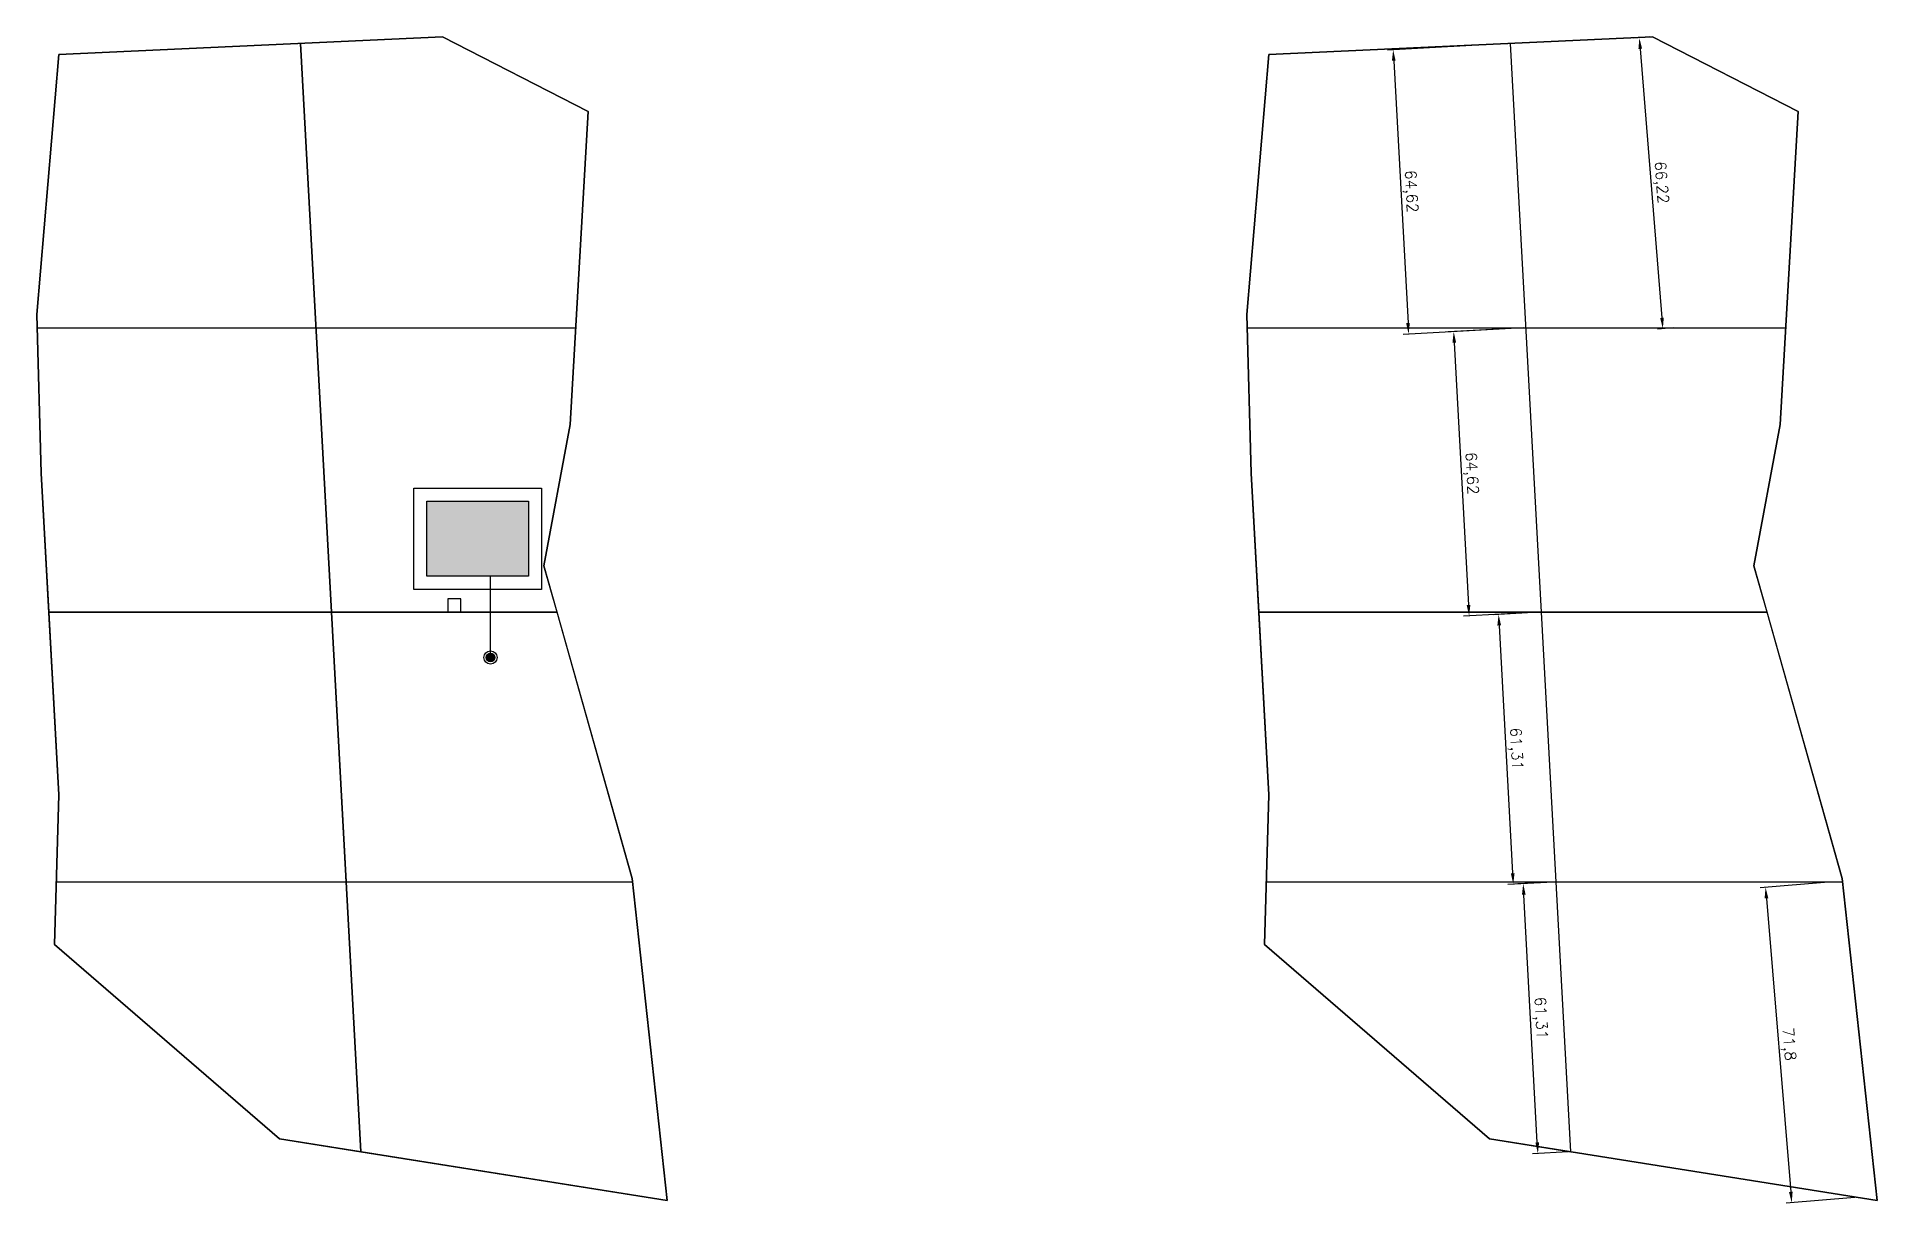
# Model space of a CAD drawing. Header units: millimetres. Extents: x 81856 to 91441, y 211852 to 275626.
# Drawn here: x 84706 to 85123.4, y 273694.1 to 273958.7 of the extents above; entities that cross this region are included whole.
import ezdxf

# ---------------------------------------------------------------- set-up
doc = ezdxf.new("R2010")
doc.units = ezdxf.units.MM
doc.header["$LTSCALE"] = 2
doc.header["$PDMODE"] = 32
doc.header["$PDSIZE"] = -1
doc.styles.get("Standard").update_dxf_attribs({"font": 'txt.shx'})
doc.dimstyles.new('ISO-25', dxfattribs={"dimtxt": 2.5, "dimasz": 2.5, "dimexe": 1.25, "dimexo": 0.625, "dimtad": 1, "dimtxsty": 'Standard', "dimcen": 2.5, "dimadec": 0, "dimazin": 0, "dimtfac": 1, "dimtmove": 0, "dimatfit": 3, "dimfxl": 1, "dimarcsym": 0})

msp = doc.modelspace()

# ---------------------------------------------------------------- blocks, each defined once
blk = doc.blocks.new('*D7')
at = {"color": 0, "lineweight": -2, "transparency": 16777216}
for p, q in [((85039.61, 273957.21), (85012.35, 273955.73)), ((85013.74, 273953.3), (85016.97, 273893.77)), ((85043.12, 273892.69), (85015.86, 273891.2))]:
    blk.add_line(p, q, dxfattribs=at)
at = {"color": 0, "transparency": 16777216}
for points in [[(85014.15, 273953.32), (85013.32, 273953.27), (85013.6, 273955.79)], [(85017.38, 273893.79), (85016.55, 273893.75), (85017.1, 273891.27)]]:
    blk.add_solid(points, dxfattribs=at)
at = {"layer": 'Defpoints', "color": 0, "transparency": 16777216}
for p in [(85040.24, 273957.24), (85043.74, 273892.72), (85017.1, 273891.27)]:
    blk.add_point(p, dxfattribs=at)
at = {"color": 0, "transparency": 16777216, "insert": (85017.43, 273923.65), "char_height": 2.5, "attachment_point": 5, "rotation": 273.1085}
blk.add_mtext('64,62', dxfattribs=at)
blk = doc.blocks.new('*D8')
at = {"color": 0, "lineweight": -2, "transparency": 16777216}
for p, q in [((85071.77, 273958.68), (85068.2, 273958.39)), ((85069.64, 273956), (85074.56, 273894.97)), ((85077.09, 273892.67), (85073.52, 273892.38))]:
    blk.add_line(p, q, dxfattribs=at)
at = {"color": 0, "transparency": 16777216}
for points in [[(85070.06, 273956.03), (85069.23, 273955.96), (85069.44, 273958.49)], [(85074.98, 273895.01), (85074.15, 273894.94), (85074.76, 273892.48)]]:
    blk.add_solid(points, dxfattribs=at)
at = {"layer": 'Defpoints', "color": 0, "transparency": 16777216}
for p in [(85072.4, 273958.73), (85074.76, 273892.48), (85077.72, 273892.72)]:
    blk.add_point(p, dxfattribs=at)
at = {"color": 0, "transparency": 16777216, "insert": (85074.18, 273925.65), "char_height": 2.5, "attachment_point": 5, "rotation": 274.6083}
blk.add_mtext('66,22', dxfattribs=at)
blk = doc.blocks.new('*D9')
at = {"color": 0, "lineweight": -2, "transparency": 16777216}
for p, q in [((85043.12, 273892.69), (85026.08, 273891.76)), ((85027.46, 273889.33), (85030.69, 273829.8)), ((85046.62, 273828.16), (85029.58, 273827.24))]:
    blk.add_line(p, q, dxfattribs=at)
at = {"color": 0, "transparency": 16777216}
for points in [[(85027.88, 273889.35), (85027.05, 273889.31), (85027.33, 273891.83)], [(85031.11, 273829.83), (85030.28, 273829.78), (85030.83, 273827.31)]]:
    blk.add_solid(points, dxfattribs=at)
at = {"layer": 'Defpoints', "color": 0, "transparency": 16777216}
for p in [(85043.74, 273892.72), (85030.83, 273827.31), (85047.25, 273828.2)]:
    blk.add_point(p, dxfattribs=at)
at = {"color": 0, "transparency": 16777216, "insert": (85031.16, 273859.68), "char_height": 2.5, "attachment_point": 5, "rotation": 273.1085}
blk.add_mtext('64,62', dxfattribs=at)
blk = doc.blocks.new('*D10')
at = {"color": 0, "lineweight": -2, "transparency": 16777216}
for p, q in [((85046.62, 273828.16), (85036.27, 273827.6)), ((85037.65, 273825.17), (85040.7, 273768.95)), ((85049.95, 273766.95), (85039.59, 273766.39))]:
    blk.add_line(p, q, dxfattribs=at)
at = {"color": 0, "transparency": 16777216}
for points in [[(85038.07, 273825.2), (85037.23, 273825.15), (85037.51, 273827.67)], [(85041.12, 273768.97), (85040.29, 273768.93), (85040.84, 273766.45)]]:
    blk.add_solid(points, dxfattribs=at)
at = {"layer": 'Defpoints', "color": 0, "transparency": 16777216}
for p in [(85047.25, 273828.2), (85040.84, 273766.45), (85050.57, 273766.98)]:
    blk.add_point(p, dxfattribs=at)
at = {"color": 0, "transparency": 16777216, "insert": (85041.26, 273797.18), "char_height": 2.5, "attachment_point": 5, "rotation": 273.1085}
blk.add_mtext('61,31', dxfattribs=at)
blk = doc.blocks.new('*D11')
at = {"color": 0, "lineweight": -2, "transparency": 16777216}
for p, q in [((85049.95, 273766.95), (85041.84, 273766.51)), ((85046.28, 273707.86), (85043.23, 273764.08)), ((85053.27, 273705.73), (85045.17, 273705.29))]:
    blk.add_line(p, q, dxfattribs=at)
at = {"color": 0, "transparency": 16777216}
for points in [[(85043.64, 273764.1), (85042.81, 273764.06), (85043.09, 273766.58)], [(85046.7, 273707.88), (85045.86, 273707.84), (85046.42, 273705.36)]]:
    blk.add_solid(points, dxfattribs=at)
at = {"layer": 'Defpoints', "color": 0, "transparency": 16777216}
for p in [(85043.09, 273766.58), (85050.57, 273766.98), (85053.9, 273705.77)]:
    blk.add_point(p, dxfattribs=at)
at = {"color": 0, "transparency": 16777216, "insert": (85046.83, 273736.08), "char_height": 2.5, "attachment_point": 5, "rotation": 273.1085}
blk.add_mtext('61,31', dxfattribs=at)
blk = doc.blocks.new('*D12')
at = {"color": 0, "lineweight": -2, "transparency": 16777216}
for p, q in [((85112.35, 273766.93), (85096.81, 273765.64)), ((85098.26, 273763.25), (85103.78, 273696.68)), ((85118.28, 273695.37), (85102.74, 273694.08))]:
    blk.add_line(p, q, dxfattribs=at)
at = {"color": 0, "transparency": 16777216}
for points in [[(85098.68, 273763.29), (85097.84, 273763.22), (85098.05, 273765.75)], [(85104.2, 273696.71), (85103.37, 273696.64), (85103.99, 273694.19)]]:
    blk.add_solid(points, dxfattribs=at)
at = {"layer": 'Defpoints', "color": 0, "transparency": 16777216}
for p in [(85112.97, 273766.98), (85103.99, 273694.19), (85118.91, 273695.42)]:
    blk.add_point(p, dxfattribs=at)
at = {"color": 0, "transparency": 16777216, "insert": (85103.1, 273730.14), "char_height": 2.5, "attachment_point": 5, "rotation": 274.7419}
blk.add_mtext('71,8', dxfattribs=at)

# ---------------------------------------------------------------- dimensions: what is measured, and where the dimension line sits
at = {"color": 3}
for p1, p2, distance, picture, middle in [((85040.239, 273957.24), (85043.743, 273892.719), -26.678, '*D7', (85017.432, 273923.646)), ((85072.397, 273958.727), (85077.717, 273892.719), -2.965, '*D8', (85074.178, 273925.652)), ((85043.743, 273892.719), (85047.247, 273828.198), -16.44, '*D9', (85031.159, 273859.68)), ((85047.247, 273828.198), (85050.571, 273766.983), -9.747, '*D10', (85041.257, 273797.175)), ((85053.895, 273705.768), (85050.571, 273766.983), 7.49, '*D11', (85046.834, 273736.083)), ((85112.972, 273766.983), (85118.907, 273695.425), -14.969, '*D12', (85103.098, 273730.139))]:
    dim = msp.add_aligned_dim(p1=p1, p2=p2, distance=distance, dimstyle='ISO-25', dxfattribs=at)
    dim.commit()
    dim.dimension.update_dxf_attribs({"geometry": picture, "text_midpoint": middle})

# ---------------------------------------------------------------- hatches: boundary and pattern name
at = {"lineweight": -2}
h = msp.add_hatch(color=5, dxfattribs=at)
h.dxf.hatch_style = 1
h.paths.add_polyline_path([(84794.476, 273853.344), (84817.476, 273853.344), (84817.476, 273836.344), (84794.476, 273836.344)])
h = msp.add_hatch(color=5, dxfattribs=at)
h.dxf.hatch_style = 1
edge = h.paths.add_edge_path()
edge.add_arc((84808.899, 273817.901), 1, 0, 360)

# ---------------------------------------------------------------- linework, layer by layer
at = {"color": 5, "lineweight": 30}
for p, q in [((84706.071, 273892.719), (84769.328, 273892.719)), ((84769.328, 273892.719), (84828.221, 273892.719)), ((84980.486, 273892.719), (85043.743, 273892.719)), ((85043.743, 273892.719), (85102.636, 273892.719)), ((84710.419, 273766.983), (84776.156, 273766.983)), ((84776.156, 273766.983), (84841.106, 273766.983)), ((84984.833, 273766.983), (85050.571, 273766.983)), ((85050.571, 273766.983), (85115.52, 273766.983))]:
    msp.add_line(p, q, dxfattribs=at)
at = {"color": 1, "lineweight": 30}
for p, q in [((84772.832, 273828.198), (84769.328, 273892.719)), ((84799.176, 273828.198), (84772.832, 273828.198)), ((84772.832, 273828.198), (84776.156, 273766.983))]:
    msp.add_line(p, q, dxfattribs=at)
at = {"color": 6, "lineweight": 30}
msp.add_line((84808.899, 273817.901), (84808.899, 273836.344), dxfattribs=at)
for points in [[(84711.007, 273954.705), (84797.982, 273958.727), (84831.005, 273941.758), (84826.973, 273870.728), (84821.004, 273838.724), (84841.022, 273767.752), (84848.96, 273694.714), (84761.033, 273708.704), (84709.997, 273752.749), (84711.005, 273786.76), (84706.972, 273859.709), (84705.989, 273895.723), (84711.007, 273954.705)], [(84985.422, 273954.705), (85072.397, 273958.727), (85105.42, 273941.758), (85101.387, 273870.728), (85095.419, 273838.724), (85115.437, 273767.752), (85123.374, 273694.714), (85035.447, 273708.704), (84984.411, 273752.749), (84985.42, 273786.76), (84981.386, 273859.709), (84980.404, 273895.723), (84985.422, 273954.705)], [(84791.476, 273856.344), (84820.476, 273856.344), (84820.476, 273833.344), (84791.476, 273833.344)], [(84794.476, 273853.344), (84817.476, 273853.344), (84817.476, 273836.344), (84794.476, 273836.344)]]:
    msp.add_lwpolyline(points, close=True)
at = {"flags": 128}
for points in [[(84823.973, 273828.198), (84821.004, 273838.724), (84826.973, 273870.728), (84831.005, 273941.758), (84797.982, 273958.727), (84711.007, 273954.705), (84705.989, 273895.723), (84706.972, 273859.709), (84708.714, 273828.198)], [(84765.824, 273957.24), (84711.007, 273954.705), (84705.989, 273895.723), (84706.972, 273859.709), (84708.714, 273828.198), (84772.832, 273828.198)], [(84831.005, 273941.758), (84797.982, 273958.727), (84765.824, 273957.24), (84772.832, 273828.198), (84823.973, 273828.198), (84821.004, 273838.724), (84826.973, 273870.728)], [(85098.388, 273828.198), (85095.419, 273838.724), (85101.387, 273870.728), (85105.42, 273941.758), (85072.397, 273958.727), (84985.422, 273954.705), (84980.404, 273895.723), (84981.386, 273859.709), (84983.129, 273828.198)], [(85040.239, 273957.24), (84985.422, 273954.705), (84980.404, 273895.723), (84981.386, 273859.709), (84983.129, 273828.198), (85047.247, 273828.198)], [(84711.005, 273786.76), (84709.997, 273752.749), (84761.033, 273708.704), (84848.96, 273694.714), (84841.022, 273767.752), (84823.973, 273828.198), (84708.714, 273828.198)], [(84772.832, 273828.198), (84708.714, 273828.198), (84711.005, 273786.76), (84709.997, 273752.749), (84761.033, 273708.704), (84779.481, 273705.768)], [(84823.973, 273828.198), (84772.832, 273828.198), (84779.481, 273705.768), (84848.96, 273694.714), (84841.022, 273767.752)], [(84985.42, 273786.76), (84984.411, 273752.749), (85035.447, 273708.704), (85123.374, 273694.714), (85115.437, 273767.752), (85098.388, 273828.198), (84983.129, 273828.198)], [(85047.247, 273828.198), (84983.129, 273828.198), (84985.42, 273786.76), (84984.411, 273752.749), (85035.447, 273708.704), (85053.895, 273705.768)]]:
    msp.add_lwpolyline(points, close=True, dxfattribs=at)
at = {"lineweight": -2}
msp.add_lwpolyline([(84802.176, 273831.198), (84799.176, 273831.198), (84799.176, 273828.198), (84802.176, 273828.198)], close=True, dxfattribs=at)
for radius in [1.5, 1]:
    msp.add_circle((84808.899, 273817.901), radius)

msp.set_redraw_order([(e.dxf.handle, doc.entitydb.next_handle()) for e in msp.query("TEXT MTEXT ATTDEF DIMENSION ARC_DIMENSION")])  # texts and dimensions are drawn at this point

doc.saveas('drawing.dxf')
